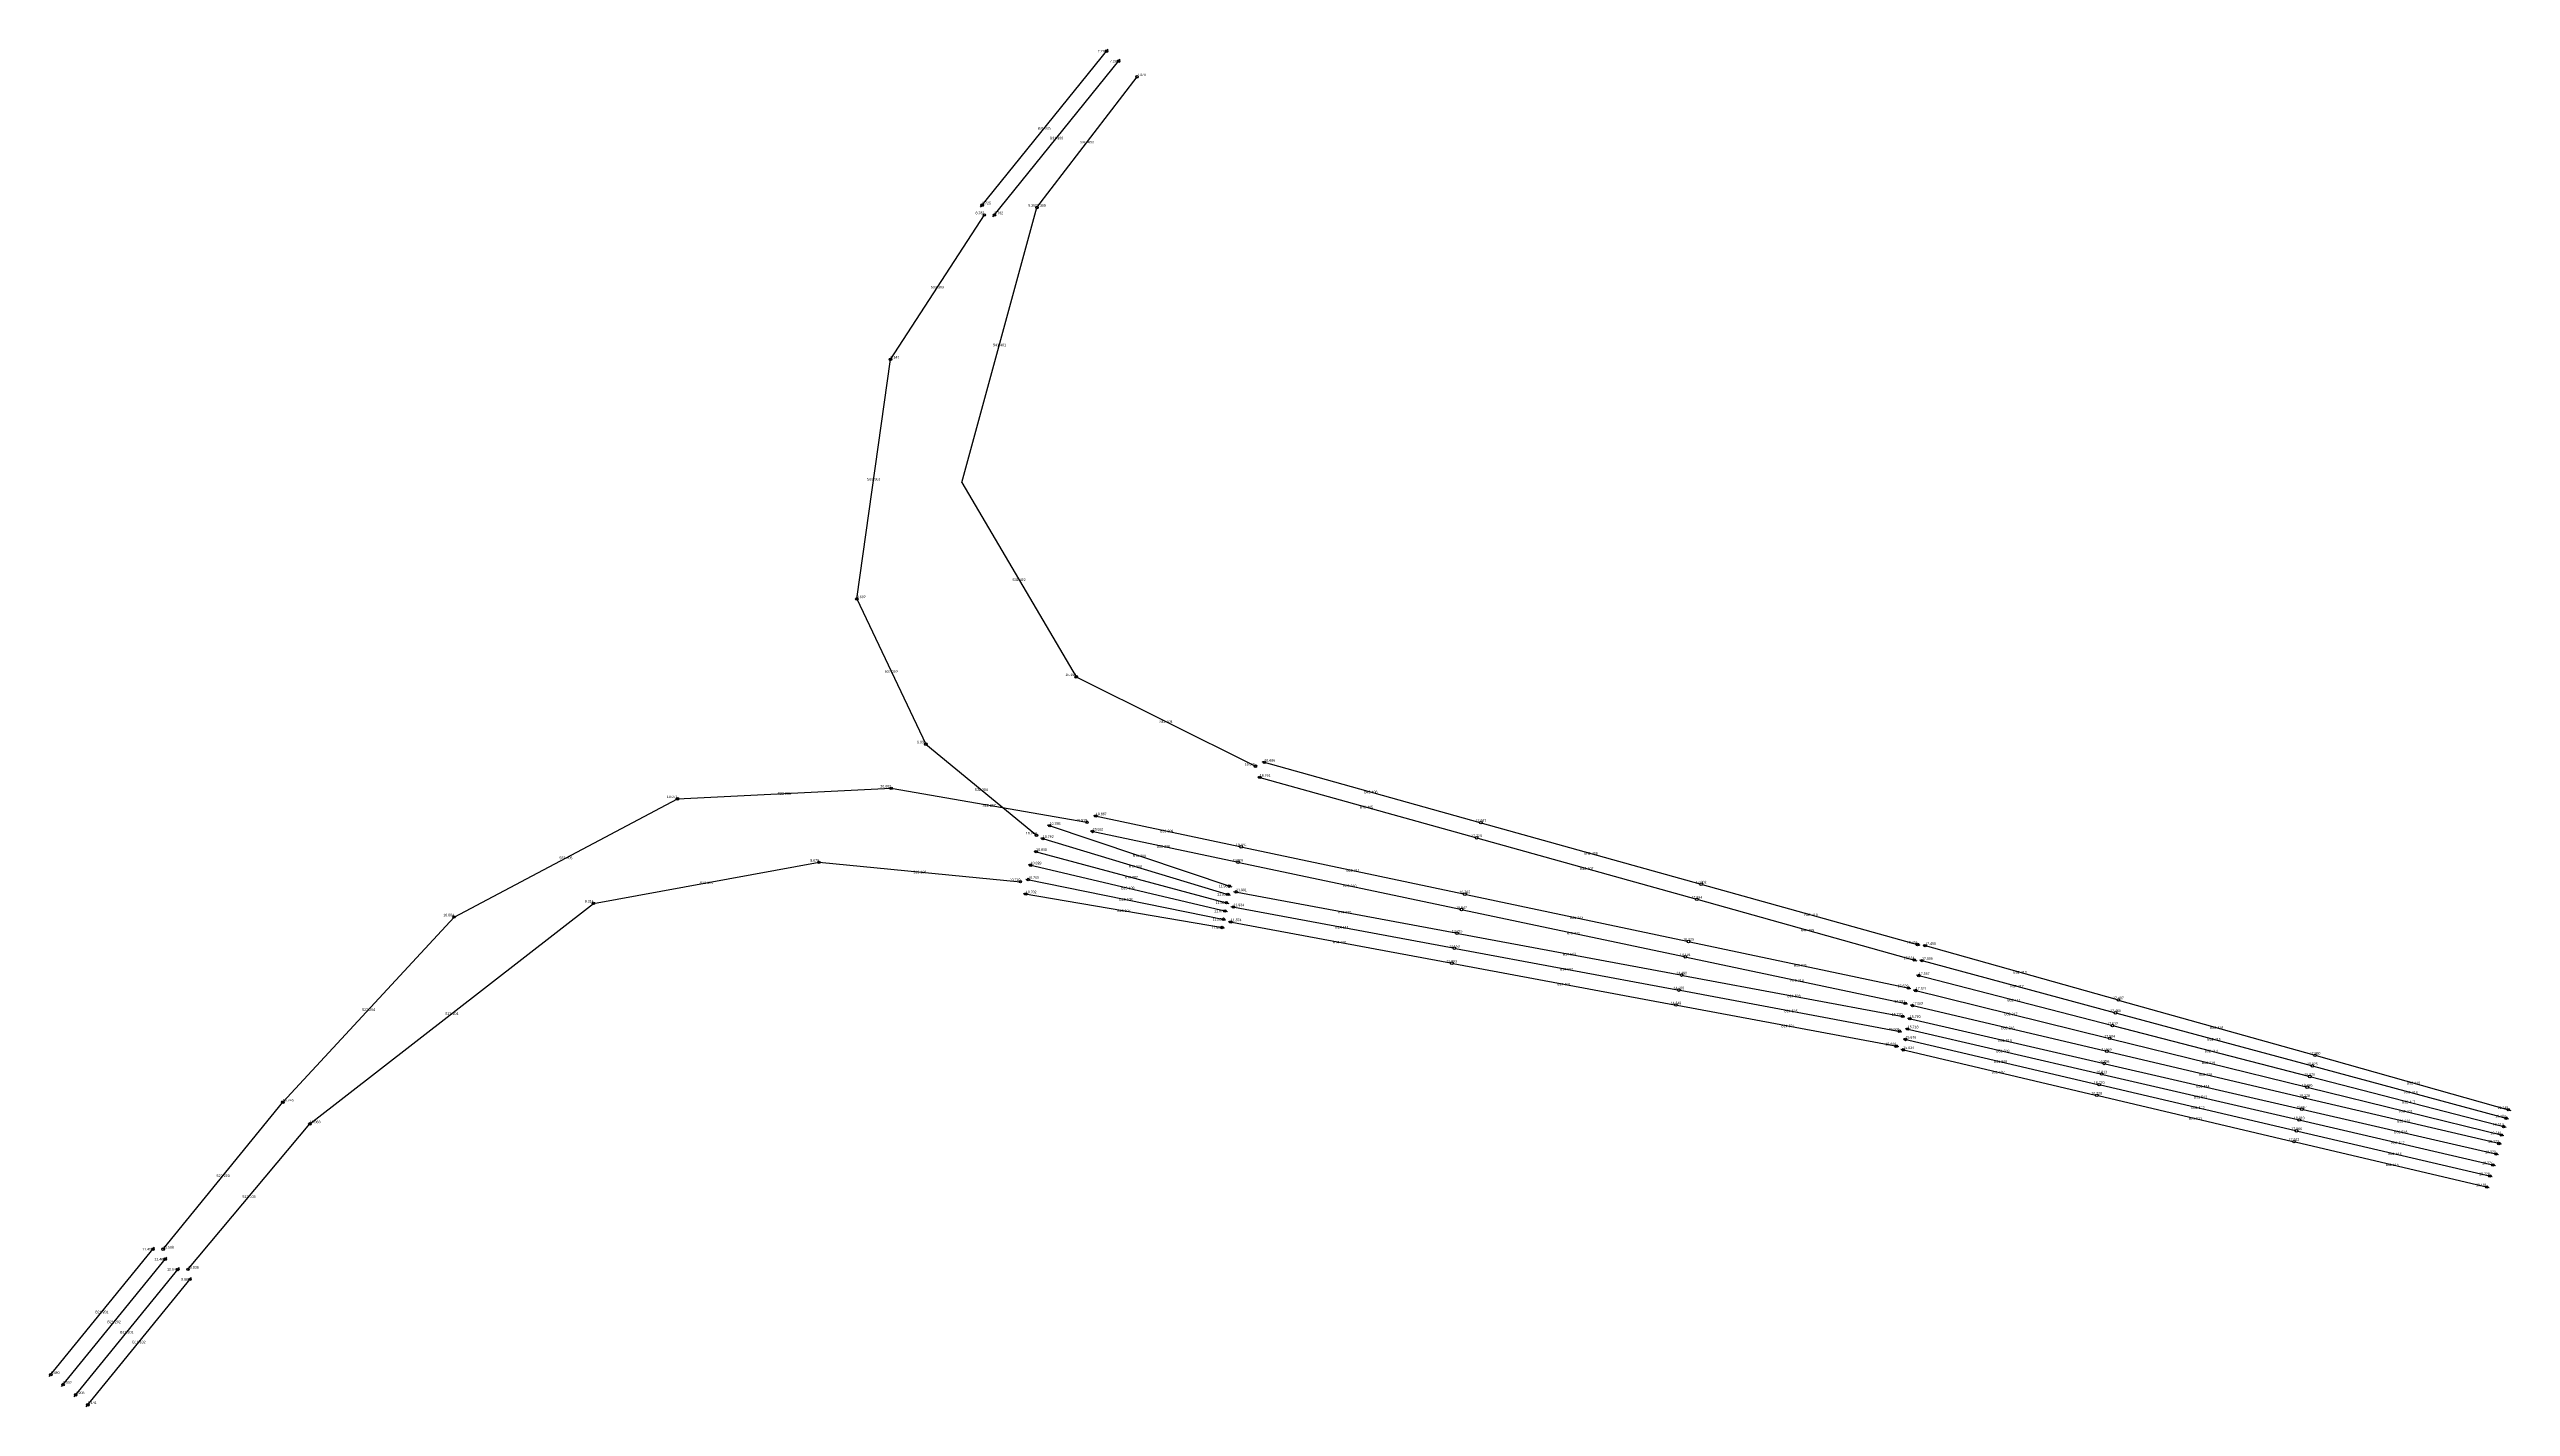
# Model space of a CAD drawing. Header units: metres. Extents: x 570913 to 571398, y 785547 to 785814.
import ezdxf
from ezdxf.enums import TextEntityAlignment as Align

# ---------------------------------------------------------------- set-up
doc = ezdxf.new("R2010")
doc.units = ezdxf.units.M
for name, color, linetype in [('B11', 1, 'Continuous'), ('B13', 2, 'Continuous'), ('B14', 3, 'Continuous'), ('B21', 4, 'Continuous'), ('B23', 5, 'Continuous'), ('B31', 6, 'Continuous'), ('B42', 7, 'Continuous'), ('B51', 8, 'Continuous'), ('B52', 9, 'Continuous'), ('S12', 10, 'Continuous'), ('S22', 11, 'Continuous'), ('S32', 12, 'Continuous'), ('S41', 13, 'Continuous')]:
    doc.layers.add(name, color=color, linetype=linetype)

msp = doc.modelspace()

# ---------------------------------------------------------------- linework, layer by layer
at = {"layer": 'B11'}
for p, q in [((570917.9, 785548.73, 12.13), (570938.64, 785574.2, 13)), ((570920.31, 785546.77, 12.07), (570941.04, 785572.24, 12.94))]:
    msp.add_line(p, q, dxfattribs=at)
for centre in [(570938.32, 785573.81, 12.99), (570940.72, 785571.85, 12.93), (570918.22, 785549.12, 12.15), (570920.62, 785547.16, 12.09)]:
    msp.add_circle(centre, 0.25, dxfattribs=at)
at = {"layer": 'B13'}
for p, q in [((571108.14, 785658.75, 13.72), (571145.49, 785647.49, 14.89)), ((571109.47, 785661.32, 13.71), (571145.77, 785649.11, 14.92)), ((571106.8, 785656.17, 13.73), (571145.2, 785645.87, 14.86)), ((571105.23, 785650.65, 13.7), (571144.63, 785642.64, 14.8)), ((571105.71, 785653.51, 13.76), (571144.92, 785644.26, 14.83)), ((571104.75, 785647.79, 13.63), (571144.35, 785641.02, 14.76))]:
    msp.add_line(p, q, dxfattribs=at)
for centre in [(571108.61, 785658.6, 13.74), (571109.95, 785661.16, 13.73), (571107.28, 785656.04, 13.74), (571105.72, 785650.55, 13.71), (571106.2, 785653.4, 13.77), (571145.3, 785649.27, 14.91), (571105.24, 785647.71, 13.65), (571144.43, 785644.37, 14.82), (571144.72, 785646, 14.85), (571145.01, 785647.64, 14.88), (571143.86, 785641.11, 14.75), (571144.14, 785642.74, 14.78)]:
    msp.add_circle(centre, 0.25, dxfattribs=at)
at = {"layer": 'B14'}
for p, q in [((571145.62, 785645.25, 14.86), (571189.36, 785637.09, 16.09)), ((571146.14, 785648.21, 14.92), (571189.88, 785640.05, 16.15)), ((571145.1, 785642.3, 14.8), (571188.84, 785634.14, 16.03)), ((571190.37, 785639.95, 16.17), (571234.09, 785631.8, 17.41)), ((571189.85, 785637, 16.11), (571233.53, 785628.85, 17.35)), ((571189.33, 785634.04, 16.05), (571232.96, 785625.9, 17.29)), ((571234.58, 785631.7, 17.42), (571278.29, 785623.55, 18.68)), ((571233.45, 785625.81, 17.3), (571277.06, 785617.67, 18.56)), ((571234.02, 785628.76, 17.36), (571277.68, 785620.61, 18.62))]:
    msp.add_line(p, q, dxfattribs=at)
for centre in [(571146.11, 785645.16, 14.88), (571146.63, 785648.12, 14.94), (571145.59, 785642.21, 14.82), (571190.12, 785640, 16.16), (571189.6, 785637.05, 16.1), (571189.09, 785634.09, 16.04), (571234.33, 785631.75, 17.41), (571233.21, 785625.86, 17.29), (571233.77, 785628.8, 17.35), (571277.18, 785620.7, 18.6), (571277.8, 785623.64, 18.66), (571276.57, 785617.77, 18.54)]:
    msp.add_circle(centre, 0.25, dxfattribs=at)
at = {"layer": 'B21'}
for p, q in [((570913.02, 785552.71, 12.41), (570933.75, 785578.17, 14.38)), ((570915.42, 785550.75, 12.47), (570936.15, 785576.22, 14.44))]:
    msp.add_line(p, q, dxfattribs=at)
for centre in [(570933.43, 785577.79, 14.35), (570935.84, 785575.83, 14.41), (570913.33, 785553.09, 12.44), (570915.74, 785551.14, 12.5)]:
    msp.add_circle(centre, 0.25, dxfattribs=at)
at = {"layer": 'B23'}
for p, q in [((571117.9, 785660.13, 22.88), (571146.75, 785654.02, 22.45)), ((571118.54, 785663.16, 22.82), (571147.4, 785657.06, 22.39)), ((571147.24, 785653.92, 22.44), (571190.78, 785644.71, 21.8)), ((571147.88, 785656.95, 22.38), (571191.42, 785647.74, 21.73)), ((571191.27, 785644.6, 21.79), (571234.8, 785635.39, 21.14)), ((571191.91, 785647.64, 21.73), (571235.45, 785638.42, 21.08)), ((571235.29, 785635.29, 21.13), (571278.82, 785626.07, 20.53)), ((571235.93, 785638.32, 21.07), (571279.46, 785629.11, 20.47))]:
    msp.add_line(p, q, dxfattribs=at)
for centre in [(571118.39, 785660.03, 22.87), (571119.03, 785663.06, 22.81), (571147, 785653.97, 22.45), (571147.64, 785657, 22.39), (571191.02, 785644.65, 21.79), (571191.66, 785647.69, 21.73), (571235.05, 785635.34, 21.14), (571235.69, 785638.37, 21.07), (571278.33, 785626.18, 20.54), (571278.97, 785629.21, 20.47)]:
    msp.add_circle(centre, 0.25, dxfattribs=at)
at = {"layer": 'B31'}
for p, q in [((571096.32, 785782.93, 11.69), (571121.43, 785814.01, 10.14)), ((571098.75, 785781, 11.73), (571123.84, 785812.05, 10.21))]:
    msp.add_line(p, q, dxfattribs=at)
for centre in [(571121.12, 785813.62, 10.16), (571123.52, 785811.66, 10.23), (571096.64, 785783.32, 11.67), (571099.06, 785781.38, 11.71)]:
    msp.add_circle(centre, 0.25, dxfattribs=at)
at = {"layer": 'B42'}
for p, q in [((571151.72, 785673.77, 19.62), (571194.58, 785661.81, 20.61)), ((571150.82, 785670.81, 19.69), (571193.74, 785658.83, 20.67)), ((571194.22, 785658.69, 20.68), (571237.09, 785646.73, 20.91)), ((571195.06, 785661.68, 20.61), (571237.92, 785649.72, 20.85)), ((571238.4, 785649.58, 20.84), (571281.25, 785637.62, 20.4)), ((571237.57, 785646.6, 20.91), (571280.61, 785634.58, 20.46))]:
    msp.add_line(p, q, dxfattribs=at)
for centre in [(571152.21, 785673.64, 19.63), (571151.3, 785670.67, 19.71), (571193.98, 785658.76, 20.67), (571194.82, 785661.75, 20.61), (571238.16, 785649.65, 20.85), (571237.33, 785646.66, 20.91), (571280.13, 785634.72, 20.47), (571280.77, 785637.76, 20.41)]:
    msp.add_circle(centre, 0.25, dxfattribs=at)
at = {"layer": 'B51'}
for p, q in [((571278.34, 785621.25, 18.65), (571316.75, 785612.32, 19.75)), ((571278.77, 785623.3, 18.69), (571317.23, 785614.42, 19.79)), ((571277.48, 785617.16, 18.57), (571315.81, 785608.14, 19.67)), ((571277.91, 785619.2, 18.61), (571316.28, 785610.23, 19.71)), ((571316.77, 785610.12, 19.72), (571355.14, 785601.15, 20.9)), ((571317.24, 785612.21, 19.77), (571355.65, 785603.29, 20.95)), ((571317.71, 785614.3, 19.81), (571356.17, 785605.42, 20.99)), ((571316.29, 785608.03, 19.68), (571354.62, 785599.02, 20.86)), ((571356.66, 785605.31, 21.01), (571395.11, 785596.43, 22.28)), ((571355.62, 785601.04, 20.92), (571393.9, 785592.09, 22.19)), ((571356.14, 785603.17, 20.96), (571394.51, 785594.26, 22.23)), ((571355.1, 785598.9, 20.88), (571393.3, 785589.92, 22.14))]:
    msp.add_line(p, q, dxfattribs=at)
for centre in [(571278.83, 785621.14, 18.66), (571279.26, 785623.18, 18.7), (571277.97, 785617.04, 18.58), (571278.4, 785619.09, 18.62), (571316.52, 785610.18, 19.72), (571317, 785612.27, 19.76), (571317.47, 785614.36, 19.8), (571316.05, 785608.09, 19.67), (571356.42, 785605.36, 21), (571355.38, 785601.1, 20.91), (571355.9, 785603.23, 20.96), (571354.86, 785598.96, 20.87), (571394.62, 785596.54, 22.26), (571393.41, 785592.21, 22.17), (571394.02, 785594.37, 22.22), (571392.81, 785590.04, 22.13)]:
    msp.add_circle(centre, 0.25, dxfattribs=at)
at = {"layer": 'B52'}
for p, q in [((571281.17, 785634.73, 20.45), (571319.49, 785624.39, 20.41)), ((571281.79, 785637.68, 20.4), (571320.06, 785626.92, 20.35)), ((571280.55, 785631.78, 20.51), (571318.92, 785621.87, 20.46)), ((571279.31, 785625.87, 20.53), (571317.77, 785616.82, 20.5)), ((571279.93, 785628.82, 20.47), (571318.34, 785619.35, 20.45)), ((571320.54, 785626.78, 20.36), (571358.76, 785616.03, 20.92)), ((571319.4, 785621.74, 20.46), (571357.74, 785611.84, 21.01)), ((571319.97, 785624.26, 20.41), (571358.25, 785613.94, 20.97)), ((571318.26, 785616.71, 20.5), (571356.72, 785607.66, 21.07)), ((571318.83, 785619.23, 20.45), (571357.23, 785609.75, 21.03)), ((571359.24, 785615.89, 20.93), (571397.54, 785605.12, 22.1)), ((571358.22, 785611.72, 21.02), (571396.61, 785601.81, 22.17)), ((571358.73, 785613.81, 20.98), (571397.07, 785603.46, 22.14)), ((571357.21, 785607.55, 21.08), (571395.69, 785598.5, 22.23)), ((571357.72, 785609.63, 21.04), (571396.15, 785600.15, 22.2))]:
    msp.add_line(p, q, dxfattribs=at)
for centre in [(571281.65, 785634.6, 20.45), (571282.27, 785637.55, 20.4), (571281.04, 785631.65, 20.51), (571279.8, 785625.75, 20.53), (571280.42, 785628.7, 20.47), (571320.3, 785626.85, 20.35), (571319.16, 785621.81, 20.46), (571319.73, 785624.33, 20.4), (571318.02, 785616.77, 20.5), (571318.59, 785619.29, 20.45), (571359, 785615.96, 20.93), (571357.98, 785611.78, 21.01), (571358.49, 785613.87, 20.97), (571356.96, 785607.61, 21.07), (571357.47, 785609.69, 21.03), (571397.05, 785605.25, 22.09), (571395.67, 785600.27, 22.19), (571396.13, 785601.93, 22.16), (571396.59, 785603.59, 22.12), (571395.2, 785598.61, 22.22)]:
    msp.add_circle(centre, 0.25, dxfattribs=at)
at = {"layer": 'S12'}
for p, q in [((571020.16, 785645.87, 12.26), (571064.54, 785653.95, 12.62)), ((571064.54, 785653.95, 12.62), (571104.17, 785650.14, 13.66)), ((570964.3, 785602.45, 13.01), (571020.16, 785645.87, 12.26)), ((570940.33, 785573.82, 12.98), (570964.3, 785602.45, 13.01))]:
    msp.add_line(p, q, dxfattribs=at)
for centre in [(571064.54, 785653.95, 12.62), (571104.17, 785650.14, 13.66), (571020.16, 785645.87, 12.26), (570964.3, 785602.45, 13.01), (570940.33, 785573.82, 12.98)]:
    msp.add_circle(centre, 0.25, dxfattribs=at)
at = {"layer": 'S22'}
for p, q in [((571036.68, 785666.45, 22.02), (571078.73, 785668.52, 22.95)), ((571078.73, 785668.52, 22.95), (571117.28, 785661.84, 22.86)), ((570992.69, 785643.18, 19.63), (571036.68, 785666.45, 22.02)), ((570958.99, 785606.73, 16.69), (570992.69, 785643.18, 19.63)), ((570935.44, 785577.8, 14.45), (570958.99, 785606.73, 16.69))]:
    msp.add_line(p, q, dxfattribs=at)
for centre in [(571078.73, 785668.52, 22.95), (571036.68, 785666.45, 22.02), (571117.28, 785661.84, 22.86), (570992.69, 785643.18, 19.63), (570958.99, 785606.73, 16.69), (570935.44, 785577.8, 14.45)]:
    msp.add_circle(centre, 0.25, dxfattribs=at)
at = {"layer": 'S32'}
for p, q in [((571078.61, 785752.96, 12.29), (571097.08, 785781.38, 11.73)), ((571071.99, 785705.8, 12.55), (571078.61, 785752.96, 12.29)), ((571071.99, 785705.8, 12.55), (571085.57, 785677.22, 12.94)), ((571085.57, 785677.22, 12.94), (571107.35, 785659.28, 13.69))]:
    msp.add_line(p, q, dxfattribs=at)
for centre in [(571097.08, 785781.38, 11.73), (571078.61, 785752.96, 12.29), (571071.99, 785705.8, 12.55), (571085.57, 785677.22, 12.94), (571107.35, 785659.28, 13.69)]:
    msp.add_circle(centre, 0.25, dxfattribs=at)
at = {"layer": 'S41'}
for p, q in [((571107.44, 785782.86, 12.25), (571127.13, 785808.57, 10.31)), ((571092.63, 785728.73, 15.67), (571107.44, 785782.86, 12.25)), ((571092.63, 785728.73, 15.67), (571115.17, 785690.46, 18.1)), ((571115.17, 785690.46, 18.1), (571150.44, 785672.88, 19.62))]:
    msp.add_line(p, q, dxfattribs=at)
for centre in [(571127.13, 785808.57, 10.31), (571107.44, 785782.86, 12.25), (571107.44, 785782.86, 12.25), (571115.17, 785690.46, 18.1), (571150.44, 785672.88, 19.62)]:
    msp.add_circle(centre, 0.25, dxfattribs=at)

# ---------------------------------------------------------------- texts
for s, p in [('7.218', (571121.12, 785813.62, 10.16)), ('7.280', (571123.52, 785811.66, 10.23)), ('11.963', (571145.3, 785649.27, 14.91)), ('11.870', (571144.43, 785644.37, 14.82)), ('11.900', (571144.72, 785646, 14.85)), ('11.931', (571145.01, 785647.64, 14.88)), ('11.804', (571143.86, 785641.11, 14.75)), ('11.837', (571144.14, 785642.74, 14.78)), ('11.401', (570933.43, 785577.79, 14.35)), ('11.463', (570935.84, 785575.83, 14.41)), ('10.044', (570938.32, 785573.81, 12.99)), ('9.982', (570940.72, 785571.85, 12.93))]:
    msp.add_text(s, height=0.5).set_placement(p, align=Align.MIDDLE_RIGHT)
for s, p in [('7.370', (571127.13, 785808.57, 10.31)), ('8.725', (571096.64, 785783.32, 11.67)), ('8.762', (571099.06, 785781.38, 11.71)), ('9.309', (571107.44, 785782.86, 12.25)), ('9.347', (571078.61, 785752.96, 12.29)), ('9.602', (571071.99, 785705.8, 12.55)), ('16.686', (571152.21, 785673.64, 19.63)), ('16.761', (571151.3, 785670.67, 19.71)), ('19.867', (571119.03, 785663.06, 22.81)), ('10.792', (571108.61, 785658.6, 13.74)), ('10.785', (571109.95, 785661.16, 13.73)), ('19.929', (571118.39, 785660.03, 22.87)), ('10.829', (571106.2, 785653.4, 13.77)), ('10.800', (571107.28, 785656.04, 13.74)), ('10.765', (571105.72, 785650.55, 13.71)), ('10.702', (571105.24, 785647.71, 13.65)), ('11.934', (571146.11, 785645.16, 14.88)), ('11.991', (571146.63, 785648.12, 14.94)), ('11.874', (571145.59, 785642.21, 14.82)), ('17.509', (571281.65, 785634.6, 20.45)), ('17.450', (571282.27, 785637.55, 20.4)), ('17.567', (571281.04, 785631.65, 20.51)), ('17.582', (571279.8, 785625.75, 20.53)), ('17.521', (571280.42, 785628.7, 20.47)), ('15.718', (571278.83, 785621.14, 18.66)), ('15.760', (571279.26, 785623.18, 18.7)), ('15.634', (571277.97, 785617.04, 18.58)), ('15.676', (571278.4, 785619.09, 18.62)), ('13.746', (570958.99, 785606.73, 16.69)), ('10.063', (570964.3, 785602.45, 13.01)), ('11.508', (570935.44, 785577.8, 14.45)), ('10.038', (570940.33, 785573.82, 12.98)), ('9.490', (570913.33, 785553.09, 12.44)), ('9.552', (570915.74, 785551.14, 12.5)), ('9.203', (570918.22, 785549.12, 12.15)), ('9.141', (570920.62, 785547.16, 12.09))]:
    msp.add_text(s, height=0.5).set_placement(p, align=Align.BOTTOM_LEFT)
for s, p in [('8.782', (571097.08, 785781.38, 11.73)), ('9.309', (571107.44, 785782.86, 12.25)), ('15.159', (571115.17, 785690.46, 18.1)), ('9.991', (571085.57, 785677.22, 12.94)), ('16.675', (571150.44, 785672.88, 19.62)), ('20.002', (571078.73, 785668.52, 22.95)), ('19.071', (571036.68, 785666.45, 22.02)), ('10.748', (571107.35, 785659.28, 13.69)), ('19.919', (571117.28, 785661.84, 22.86)), ('9.679', (571064.54, 785653.95, 12.62)), ('10.710', (571104.17, 785650.14, 13.66)), ('9.314', (571020.16, 785645.87, 12.26)), ('16.684', (570992.69, 785643.18, 19.63)), ('17.524', (571280.13, 785634.72, 20.47)), ('17.464', (571280.77, 785637.76, 20.41)), ('17.529', (571278.97, 785629.21, 20.47)), ('17.591', (571278.33, 785626.18, 20.54)), ('15.660', (571277.18, 785620.7, 18.6)), ('15.720', (571277.8, 785623.64, 18.66)), ('15.600', (571276.57, 785617.77, 18.54)), ('19.145', (571397.05, 785605.25, 22.09)), ('19.240', (571395.67, 785600.27, 22.19)), ('19.214', (571396.13, 785601.93, 22.16)), ('19.180', (571396.59, 785603.59, 22.12)), ('19.320', (571394.62, 785596.54, 22.26)), ('19.273', (571395.2, 785598.61, 22.22)), ('19.228', (571393.41, 785592.21, 22.17)), ('19.274', (571394.02, 785594.37, 22.22)), ('19.181', (571392.81, 785590.04, 22.13))]:
    msp.add_text(s, height=0.5).set_placement(p, align=Align.BOTTOM_RIGHT)
for s, p in [('17.729', (571193.98, 785658.76, 20.67)), ('17.667', (571194.82, 785661.75, 20.61)), ('19.503', (571147, 785653.97, 22.45)), ('19.441', (571147.64, 785657, 22.39)), ('17.902', (571238.16, 785649.65, 20.85)), ('18.847', (571191.02, 785644.65, 21.79)), ('18.785', (571191.66, 785647.69, 21.73)), ('17.964', (571237.33, 785646.66, 20.91)), ('13.213', (571190.12, 785640, 16.16)), ('13.093', (571189.09, 785634.09, 16.04)), ('13.153', (571189.6, 785637.05, 16.1)), ('18.191', (571235.05, 785635.34, 21.14)), ('18.129', (571235.69, 785638.37, 21.07)), ('14.469', (571234.33, 785631.75, 17.41)), ('14.349', (571233.21, 785625.86, 17.29)), ('14.409', (571233.77, 785628.8, 17.35)), ('17.460', (571319.73, 785624.33, 20.4)), ('17.407', (571320.3, 785626.85, 20.35)), ('17.504', (571318.59, 785619.29, 20.45)), ('17.512', (571319.16, 785621.81, 20.46)), ('16.856', (571317.47, 785614.36, 19.8)), ('17.555', (571318.02, 785616.77, 20.5)), ('17.980', (571359, 785615.96, 20.93)), ('16.770', (571316.52, 785610.18, 19.72)), ('16.813', (571317, 785612.27, 19.76)), ('18.085', (571357.47, 785609.69, 21.03)), ('18.070', (571357.98, 785611.78, 21.01)), ('18.025', (571358.49, 785613.87, 20.97)), ('16.728', (571316.05, 785608.09, 19.67)), ('18.054', (571356.42, 785605.36, 21)), ('18.128', (571356.96, 785607.61, 21.07)), ('17.966', (571355.38, 785601.1, 20.91)), ('18.010', (571355.9, 785603.23, 20.96)), ('17.922', (571354.86, 785598.96, 20.87))]:
    msp.add_text(s, height=0.5).set_placement(p, align=Align.BOTTOM_CENTER)
at = {"layer": 'B11'}
for s, p in [('B11-101', (570928.27, 785561.46, 12.57)), ('B11-102', (570930.67, 785559.51, 12.51))]:
    msp.add_text(s, height=0.5, dxfattribs=at).set_placement(p, align=Align.MIDDLE_CENTER)
at = {"layer": 'B13'}
for s, p in [('B13-309', (571127.62, 785655.22, 14.32)), ('B13-109', (571125.32, 785648.89, 14.29)), ('B13-307', (571126, 785651.02, 14.29)), ('B13-308', (571126.81, 785653.12, 14.31)), ('B13-107', (571124.55, 785644.41, 14.2)), ('B13-108', (571124.93, 785646.65, 14.25))]:
    msp.add_text(s, height=0.5, dxfattribs=at).set_placement(p, align=Align.MIDDLE_CENTER)
at = {"layer": 'B14'}
for s, p in [('B14-310', (571168.01, 785644.13, 15.54)), ('B14-111', (571167.49, 785641.17, 15.48)), ('B14-110', (571166.97, 785638.22, 15.42)), ('B14-503', (571212.23, 785635.88, 16.79)), ('B14-501', (571211.15, 785629.97, 16.67)), ('B14-502', (571211.69, 785632.92, 16.73)), ('B14-505', (571255.85, 785624.68, 17.99)), ('B14-506', (571256.44, 785627.63, 18.05)), ('B14-504', (571255.26, 785621.74, 17.93))]:
    msp.add_text(s, height=0.5, dxfattribs=at).set_placement(p, align=Align.MIDDLE_CENTER)
at = {"layer": 'B21'}
for s, p in [('B21-201', (570923.38, 785565.44, 13.39)), ('B21-202', (570925.79, 785563.48, 13.45))]:
    msp.add_text(s, height=0.5, dxfattribs=at).set_placement(p, align=Align.MIDDLE_CENTER)
at = {"layer": 'B23'}
for s, p in [('B23-209', (571132.97, 785660.11, 22.6)), ('B23-208', (571132.33, 785657.08, 22.67)), ('B23-210', (571169.01, 785649.31, 22.12)), ('B23-211', (571169.65, 785652.35, 22.06)), ('B23-212', (571213.04, 785640, 21.46)), ('B23-213', (571213.68, 785643.03, 21.4)), ('B23-214', (571257.06, 785630.68, 20.83)), ('B23-215', (571257.7, 785633.71, 20.77))]:
    msp.add_text(s, height=0.5, dxfattribs=at).set_placement(p, align=Align.MIDDLE_CENTER)
at = {"layer": 'B31'}
for s, p in [('B31-305', (571108.88, 785798.47, 10.92)), ('B31-306', (571111.29, 785796.52, 10.97))]:
    msp.add_text(s, height=0.5, dxfattribs=at).set_placement(p, align=Align.MIDDLE_CENTER)
at = {"layer": 'B42'}
for s, p in [('B42-405', (571172.28, 785664.82, 20.18)), ('B42-406', (571173.15, 785667.79, 20.11)), ('B42-408', (571216.49, 785655.7, 20.73)), ('B42-407', (571215.66, 785652.71, 20.79)), ('B42-409', (571259.09, 785640.59, 20.69)), ('B42-410', (571259.82, 785643.6, 20.62))]:
    msp.add_text(s, height=0.5, dxfattribs=at).set_placement(p, align=Align.MIDDLE_CENTER)
at = {"layer": 'B51'}
for s, p in [('B51-508', (571297.1, 785614.72, 19.16)), ('B51-509', (571297.55, 785616.79, 19.2)), ('B51-510', (571298, 785618.86, 19.24)), ('B51-507', (571296.64, 785612.65, 19.12)), ('B51-512', (571335.95, 785605.64, 20.31)), ('B51-513', (571336.45, 785607.75, 20.36)), ('B51-514', (571336.94, 785609.86, 20.4)), ('B51-511', (571335.45, 785603.52, 20.27)), ('B51-518', (571375.88, 785600.87, 21.64)), ('B51-516', (571374.76, 785596.57, 21.55)), ('B51-517', (571375.32, 785598.72, 21.6)), ('B51-515', (571374.2, 785594.41, 21.51))]:
    msp.add_text(s, height=0.5, dxfattribs=at).set_placement(p, align=Align.MIDDLE_CENTER)
at = {"layer": 'B52'}
for s, p in [('B52-412', (571300.33, 785629.56, 20.43)), ('B52-413', (571300.93, 785632.3, 20.37)), ('B52-411', (571299.73, 785626.82, 20.49)), ('B52-216', (571298.54, 785621.35, 20.51)), ('B52-217', (571299.14, 785624.08, 20.46)), ('B52-416', (571339.65, 785621.4, 20.64)), ('B52-414', (571338.57, 785616.79, 20.74)), ('B52-415', (571339.11, 785619.1, 20.69)), ('B52-218', (571337.49, 785612.19, 20.79)), ('B52-219', (571338.03, 785614.49, 20.74)), ('B52-419', (571378.39, 785610.5, 21.52)), ('B52-417', (571377.42, 785606.76, 21.6)), ('B52-418', (571377.9, 785608.63, 21.56)), ('B52-220', (571376.45, 785603.02, 21.66)), ('B52-221', (571376.93, 785604.89, 21.62))]:
    msp.add_text(s, height=0.5, dxfattribs=at).set_placement(p, align=Align.MIDDLE_CENTER)
at = {"layer": 'S12'}
for s, p in [('S12-105', (571042.35, 785649.91, 12.44)), ('S12-106', (571084.35, 785652.04, 13.14)), ('S12-104', (570992.23, 785624.16, 12.63)), ('S12-103', (570952.31, 785588.14, 13))]:
    msp.add_text(s, height=0.5, dxfattribs=at).set_placement(p, align=Align.MIDDLE_CENTER)
at = {"layer": 'S22'}
for s, p in [('S22-206', (571057.7, 785667.48, 22.48)), ('S22-207', (571098.01, 785665.18, 22.91)), ('S22-205', (571014.68, 785654.82, 20.82)), ('S22-204', (570975.84, 785624.96, 18.16)), ('S22-203', (570947.22, 785592.26, 15.57))]:
    msp.add_text(s, height=0.5, dxfattribs=at).set_placement(p, align=Align.MIDDLE_CENTER)
at = {"layer": 'S32'}
for s, p in [('S32-303', (571087.84, 785767.17, 12.01)), ('S32-301', (571075.3, 785729.38, 12.42)), ('S32-302', (571078.78, 785691.51, 12.74)), ('S32-304', (571096.46, 785668.25, 13.31))]:
    msp.add_text(s, height=0.5, dxfattribs=at).set_placement(p, align=Align.MIDDLE_CENTER)
at = {"layer": 'S41'}
for s, p in [('S41-403', (571117.28, 785795.71, 11.28)), ('S41-401', (571100.04, 785755.79, 13.96)), ('S41-402', (571103.9, 785709.59, 16.89)), ('S41-404', (571132.81, 785681.67, 18.86))]:
    msp.add_text(s, height=0.5, dxfattribs=at).set_placement(p, align=Align.MIDDLE_CENTER)

doc.saveas('drawing.dxf')
